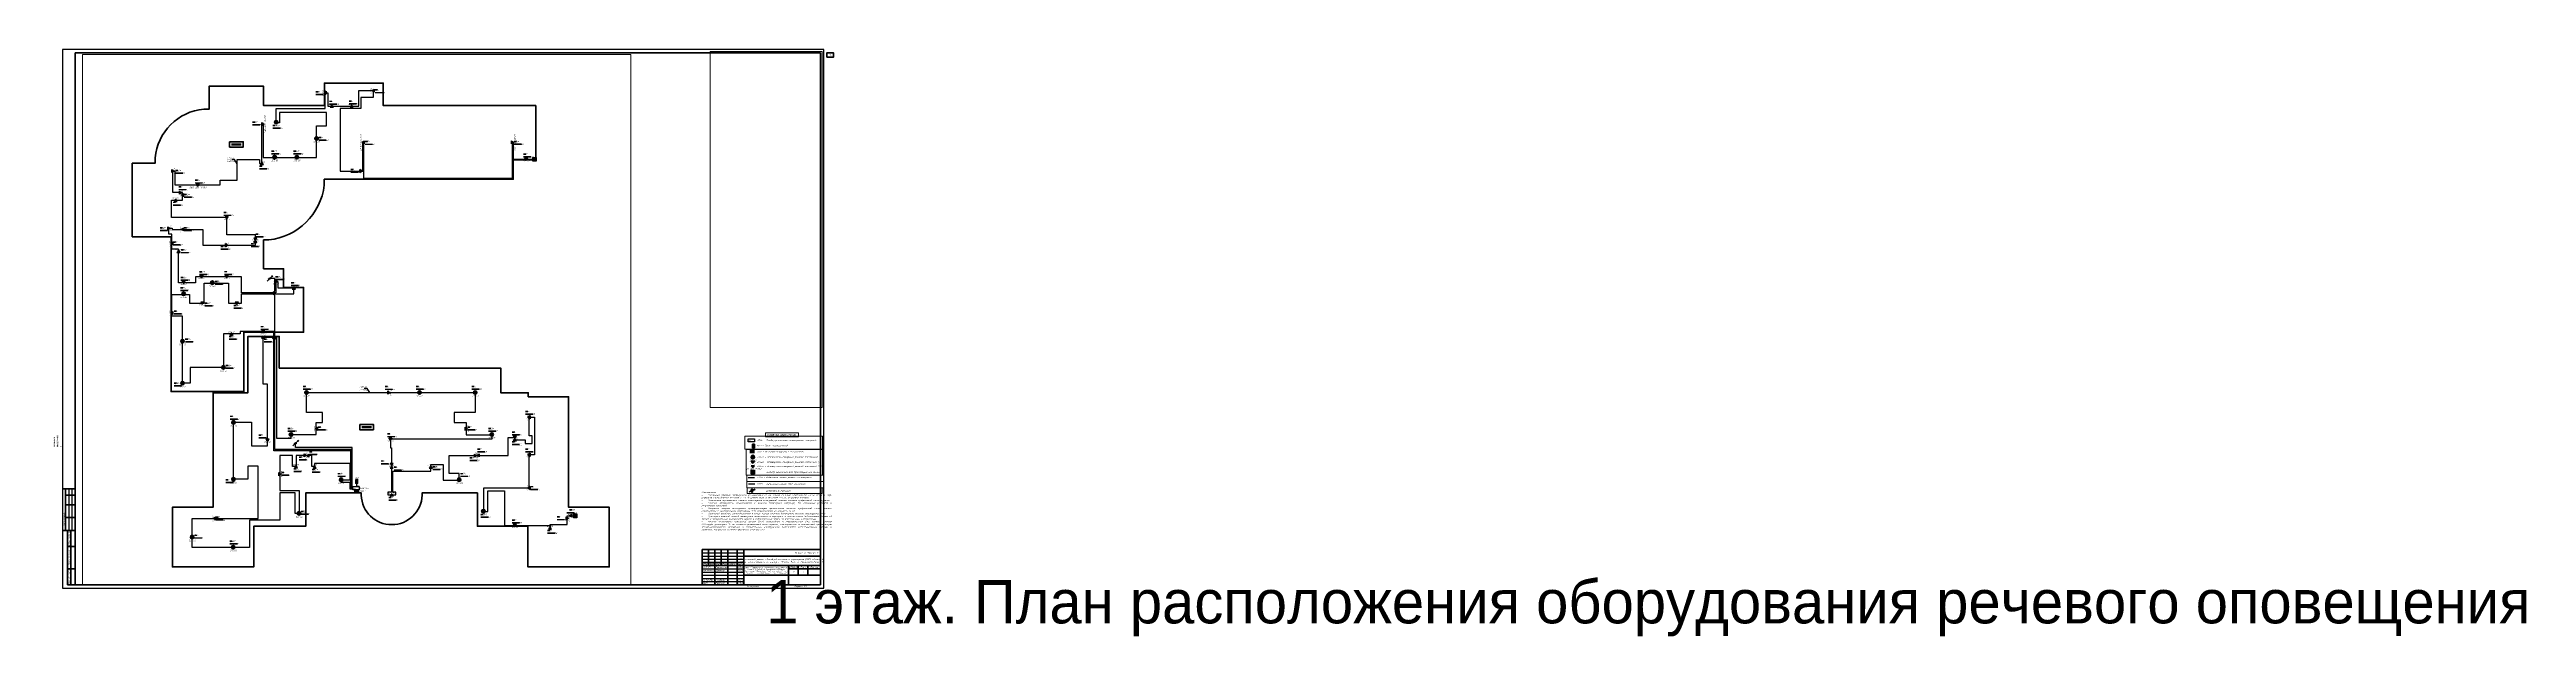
# Paper-space layout '9 План расположения оборудования и кабельных трасс на 1 этаже Р' of a CAD drawing. Extents: x -20 to 3848, y -76 to 841.
# The model-space entities are those that its viewports show. They can reach past a viewport. Long polylines and large blocks are cut down to what shows.
import ezdxf
from ezdxf import colors
from ezdxf.entities.mleader import LeaderData, LeaderLine
from ezdxf.enums import TextEntityAlignment as Align
from ezdxf.math import Vec2, Vec3

# ---------------------------------------------------------------- set-up
doc = ezdxf.new("R2018")
doc.units = 0
doc.header["$LTSCALE"] = 100
doc.set_wipeout_variables(frame=1)
doc.linetypes.add('CONTI', pattern=[0])
doc.layers.get('Defpoints').update_dxf_attribs({"color": 42})
for name, color, linetype, lineweight in [('1 BSN__тонкая  текст - 015', 250, 'Continuous', 15), ('1 тонкая  текст - 02', 5, 'Continuous', 20), ('_13_СОУЭ_линии', 5, 'Continuous', 70), ('_СОУЭ Оповещение_речевое', 7, 'Continuous', 30), ('АП_АСУ_ОсновнаяТолстая', 7, 'Continuous', 30), ('НО Оповещатели Речь', 5, 'Continuous', 50), ('Радио', 5, 'Continuous', 30), ('СС_Схема', 7, 'Continuous', 30), ('СС_Трасса_ПС', 1, 'Continuous', 25), ('Текст', 7, 'Continuous', 15)]:
    doc.layers.add(name, color=color, linetype=linetype, lineweight=lineweight)
for name, color, linetype in [('_1', 7, 'Continuous'), ('_СОУЭ_Аннотации', 7, 'Continuous'), ('_СОУЭ_оборудование', 82, 'Continuous'), ('ODG - Проводка', 3, 'Continuous'), ('Пс', 1, 'Continuous')]:
    doc.layers.add(name, color=color, linetype=linetype)
doc.styles.add('ISOCPEUR', font='isocpeui.ttf', dxfattribs={"height": 250})
doc.styles.add('OlympDesign', font='isocpeui.ttf', dxfattribs={"height": 250})
doc.styles.get("Standard").update_dxf_attribs({"font": 'arial.ttf'})
doc.linetypes.add('Открыто в трубе', pattern='A,2,[1,BDG_GOST,S=1,R=0,X=0,Y=0],-4', length=6)

# ---------------------------------------------------------------- blocks, each defined once
blk = doc.blocks.new('*U266')
at = {"linetype": 'Continuous', "lineweight": 25}
for p, q in [((1189, 841), (0, 841)), ((0, 841), (0, 0)), ((1189, 0), (1189, 841)), ((10, 155), (10, 90)), ((15, 155), (15, 90)), ((999, 55), (1064, 55)), ((999, 50), (1064, 50)), ((999, 45), (1064, 45)), ((0, 0), (1189, 0)), ((999, 30), (1064, 30)), ((999, 25), (1064, 25)), ((999, 20), (1064, 20)), ((999, 15), (1064, 15)), ((999, 10), (1064, 10))]:
    blk.add_line(p, q, dxfattribs=at)
at = {"linetype": 'Continuous', "lineweight": 60}
for p, q in [((1184, 836), (20, 836)), ((20, 836), (20, 5)), ((1184, 5), (1184, 836)), ((20, 155), (0, 155)), ((5, 155), (5, 90)), ((20, 145), (5, 145)), ((20, 130), (5, 130)), ((20, 90), (0, 90)), ((20, 110), (5, 110)), ((8, 90), (8, 5)), ((13, 90), (13, 5)), ((8, 65), (20, 65)), ((999, 60), (1184, 60)), ((999, 5), (999, 60)), ((999, 40), (1064, 40)), ((1009, 60), (1009, 35)), ((1019, 60), (1019, 5)), ((1029, 60), (1029, 35)), ((1039, 60), (1039, 5)), ((1054, 60), (1054, 5)), ((1064, 5), (1064, 60)), ((1064, 50), (1184, 50)), ((1184, 5), (1184, 60)), ((8, 30), (20, 30)), ((8, 5), (20, 5)), ((20, 5), (1184, 5)), ((999, 35), (1184, 35)), ((1064, 20), (1184, 20)), ((1134, 35), (1134, 5)), ((1134, 30), (1184, 30)), ((1149, 35), (1149, 20)), ((1164, 35), (1164, 20))]:
    blk.add_line(p, q, dxfattribs=at)
at = {"linetype": 'Continuous', "lineweight": 40}
blk.add_line((1134, 5), (1134, 35), dxfattribs=at)
at = {"lineweight": 60}
blk.add_lwpolyline([(1194, 829), (1204, 829), (1204, 836), (1194, 836)], close=True, dxfattribs=at)
at = {"linetype": 'Continuous', "rotation": 90, "style": 'ISOCPEUR'}
for s, insert, char_height, width, attachment_point in [('#########################', (-7.5, 176), 2.5, 19, 4), ('########################', (-12.5, 176), 2.5, 19, 4), ('#####', (-12.5, 215), 2.5, 10, 5), ('#####', (-7.5, 215), 2.5, 10, 5), ('#####', (-2.5, 215), 2.5, 10, 5), ('Согласовано', (-17.5, 172.5), 3, 35, 5), ('Гл. спец ВК', (-12.5, 156), 2.5, 19, 4), ('#####', (-12.5, 150), 2.5, 10, 5), ('Гл. спец ЭОМ', (-7.5, 156), 2.5, 19, 4), ('######################', (-7.5, 111), 2.5, 19, 4), ('#####', (-7.5, 150), 2.5, 10, 5), ('########################', (-2.5, 111), 2.5, 19, 4), ('#####', (-2.5, 150), 2.5, 10, 5), ('######', (-12.5, 111), 2.5, 19, 4), ('Согласовано', (2.5, 107.5), 2.5, 35, 5), ('ГАП', (-12.5, 91), 2.5, 19, 4), ('Гл. констр. ', (-7.5, 91), 2.5, 19, 4), ('Гл. спец ОВ', (-2.5, 91), 2.5, 19, 4), ('Взам. инв. №', (10.5, 77.5), 2.5, 25, 5), ('Подп. и дата', (10.5, 47.5), 2.5, 35, 5), ('Инв. № подл.', (10.5, 17.5), 2.5, 25, 5)]:
    blk.add_mtext(s, dxfattribs=dict(at, insert=insert, char_height=char_height, width=width, attachment_point=attachment_point))
at = {"char_height": 2.5, "attachment_point": 5, "style": 'ISOCPEUR'}
for s, insert, width in [('Изм.', (1004, 37.5), 10), ('Кол.уч', (1014, 37.5), 10), ('Лист', (1024, 37.5), 10), ('№док', (1034, 37.5), 10), ('Подп.', (1046.5, 37.5), 15), ('Дата', (1059, 37.5), 10), ('Стадия', (1141.5, 32.5), 15), ('Лист', (1156.5, 32.5), 15), ('Листов', (1174, 32.5), 20)]:
    blk.add_mtext(s, dxfattribs=dict(at, insert=insert, width=width))
at = {"linetype": 'Continuous', "char_height": 2.5, "style": 'ISOCPEUR'}
for s, insert, width, attachment_point in [('Капитальный ремонт общеобразовательного учреждения (ГБОУ «Школа № 429»), расположенного по адресу: г. Москва, 5-ая ул. Соколиной Горы д.14', (1124, 42.5), 120, 5), ('16-25/Г-П–ИОС5.2', (1174, 55), 110, 6), ('Разраб.', (1000, 32.5), 19, 4), ('Проверил', (1000, 27.5), 19, 4), ('Н. контр.', (1000, 12.5), 19, 4), ('ГИП', (1000, 7.5), 19, 4), ('Силантьев', (1020, 32.5), 19, 4), ('Поляков', (1020, 27.5), 19, 4), ('Губарева', (1020, 12.5), 19, 4), ('Мурашов', (1020, 7.5), 19, 4), ('05.26', (1055.3, 32.5), 10, 4), ('05.26', (1055.3, 27.5), 10, 4), ('05.26', (1055.3, 12.5), 10, 4), ('05.26', (1055.3, 7.4), 10, 4), ('Копировал', (1078.5, 2.5), 25, 5), ('П', (1141.5, 25), 15, 5), ('Формат', (1149.5, 2.5), 16, 5)]:
    blk.add_mtext(s, dxfattribs=dict(at, insert=insert, width=width, attachment_point=attachment_point))
at = {"linetype": 'Continuous', "insert": (1099, 27.5), "char_height": 2, "width": 70, "attachment_point": 5, "line_spacing_factor": 0.8, "style": 'ISOCPEUR'}
blk.add_mtext('Раздел 5 "Сведения об инженерном оборудовании, о сетях и системах инженерно‐технического обеспечения" Подраздел 5 «Сети связи» Часть 2. Система оповещения управления эвакуацией', dxfattribs=at)
at = {"style": 'ISOCPEUR'}
for tag, p in [('Сквозная_нумерация', (1199, 832.5)), ('Форма3_номер_листа', (1156.5, 25)), ('Форма3_количество_листов', (1174, 25))]:
    blk.add_attdef(tag, text='', height=2.5, dxfattribs=at).set_placement(p, align=Align.MIDDLE_CENTER)
blk.add_attdef('Форма3_дополнительный_шифр', text='', height=2.5, dxfattribs=at).set_placement((1174, 55), align=Align.MIDDLE_LEFT)
at = {"lineweight": 30, "flags": 104}
blk.add_attdef('Форма3_наименование_чертежа', text='', height=2.5, dxfattribs=at).set_placement((1099, 12.5), align=Align.MIDDLE_CENTER)
at = {"style": 'ISOCPEUR', "flags": 8}
blk.add_attdef('Формат', (1157.5, 1.5), '', height=2.5, dxfattribs=at)
blk.add_wipeout([(-20, 220), (-0.5, 220), (-0.5, 90), (-20, 90)])
blk = doc.blocks.new('*U98')
at = {"layer": 'НО Оповещатели Речь'}
h = blk.add_hatch(color=5, dxfattribs=at)
h.dxf.hatch_style = 1
h.set_gradient(color1=(0, 0, 255), color2=(0, 0, 255), rotation=351.73505, tint=1)
h.paths.add_polyline_path([(243, 256), (-243, 256), (-85, 98), (85, 98)])
at = {"linetype": 'CONTI', "lineweight": 60}
for p, q in [((-243, 256), (243, 256)), ((-85, 98), (-243, 256)), ((-85, 0), (-85, 98)), ((85, 0), (-85, 0)), ((85, 98), (85, 0))]:
    blk.add_line(p, q, dxfattribs=at)
at = {"layer": 'НО Оповещатели Речь', "color": 5}
for p, q in [((-85, 98), (-243, 256)), ((-243, 256), (243, 256)), ((85, 98), (-85, 98)), ((-85, 98), (-85, 0)), ((243, 256), (85, 98)), ((85, 98), (243, 256)), ((85, 0), (85, 98)), ((-85, 0), (85, 0))]:
    blk.add_line(p, q, dxfattribs=at)
at = {"layer": 'Defpoints', "color": 7, "lineweight": 50, "ltscale": 100, "style": 'OlympDesign', "width": 0.8}
blk.add_text('SWS-110W (10 Вт)', height=250, dxfattribs=at).set_placement((0, -244), align=Align.MIDDLE_CENTER)
blk = doc.blocks.new('*U74')
at = {"color": 5}
blk.add_wipeout([(-348, 366), (348, 366), (121, 140), (121, 0), (-121, 0), (-121, 140)], dxfattribs=at).dxf.layer = 'НО Оповещатели Речь'
at = {"layer": 'НО Оповещатели Речь'}
h = blk.add_hatch(color=5, dxfattribs=at)
h.dxf.hatch_style = 1
h.set_gradient(color1=(0, 0, 255), color2=(0, 0, 255), tint=1)
h.paths.add_polyline_path([(-121, 0), (121, 0), (121, 140), (-121, 140)])
at = {"layer": 'НО Оповещатели Речь', "color": 5}
for p, q in [((-121, 140), (-348, 366)), ((-348, 366), (348, 366)), ((121, 140), (-121, 140)), ((-121, 140), (-121, 0)), ((-121, 0), (121, 0)), ((121, 140), (348, 366)), ((121, 0), (121, 140))]:
    blk.add_line(p, q, dxfattribs=at)
at = {"layer": 'Defpoints', "lineweight": 50, "ltscale": 100, "style": 'OlympDesign', "width": 0.8}
blk.add_text('BIAD4.23', height=250, dxfattribs=at).set_placement((0, -250), align=Align.MIDDLE_CENTER)
blk = doc.blocks.new('*U75')
at = {"layer": 'НО Оповещатели Речь', "color": 5}
for p, q in [((-84, -184), (-242, -26)), ((-242, -26), (242, -26)), ((-84, -184), (84, -184)), ((-84, -281), (-84, -184)), ((84, -281), (-84, -281)), ((84, -184), (242, -26)), ((84, -281), (84, -184))]:
    blk.add_line(p, q, dxfattribs=at)
blk.add_circle((0, -114), 273, dxfattribs=at)
at = {"layer": 'Defpoints', "lineweight": 50, "ltscale": 100, "style": 'OlympDesign', "width": 0.8}
blk.add_text('SСS-03', height=250, dxfattribs=at).set_placement((0, -649), align=Align.MIDDLE_CENTER)
blk = doc.blocks.new('*U180')
at = {"layer": 'ODG - Проводка'}
h = blk.add_hatch(color=0, dxfattribs=at)
edge = h.paths.add_edge_path()
edge.add_arc((0, 0), 50, 0, 360)
at = {"layer": 'ODG - Проводка', "color": 0}
for points in [[(-212, -212), (0, 0)], [(0, 0), (212, 212)], [(35, 35), (85, 122)], [(35, 35), (122, 85)], [(-212, -212), (-162, -126)], [(-212, -212), (-126, -162)]]:
    blk.add_lwpolyline(points, dxfattribs=at)
blk.add_circle((0, 0), 50, dxfattribs=at)
blk = doc.blocks.new('*U92')
at = {"layer": 'Пс'}
blk.add_hatch(color=0, dxfattribs=at).paths.add_polyline_path([(-0.4, -0.05), (-0.05, -0.05), (-0.05, -0.2), (-0.4, -0.2)])
at = {"layer": 'Пс', "color": 0}
for p, q in [((-0.4, 0.2), (0.4, 0.2)), ((-0.4, -0.2), (-0.4, 0.2)), ((0.4, 0.2), (0.4, -0.2)), ((0.4, -0.2), (-0.4, -0.2))]:
    blk.add_line(p, q, dxfattribs=at)
at = {"layer": 'Пс', "color": 0, "style": 'OlympDesign', "flags": 12}
blk.add_attdef('N', text='', height=0.306, dxfattribs=at).set_placement((0, 0.38), align=Align.MIDDLE_CENTER)
at = {"layer": 'Пс', "color": 0, "lineweight": 9, "style": 'OlympDesign'}
for tag, p in [('ПОЗ', (-0.61, -0.63)), ('МАРКА', (-0.61, -1.34)), ('ПРОИЗВОДИТЕЛЬ', (-0.61, -1.69)), ('ПОТРЕБЛЕНИЕ', (-0.61, -2.13)), ('ТИП', (-0.61, -0.99))]:
    blk.add_attdef(tag, p, '', height=0.25, dxfattribs=at)
blk = doc.blocks.new('13 микрофон')
h = blk.add_hatch(color=256)
h.dxf.hatch_style = 1
edge = h.paths.add_edge_path()
edge.add_spline(control_points=[(-87, 50), (-101, 23), (-132, -18), (-105, -55), (-93, -62)], knot_values=[0, 0, 0, 0, 84.5799273, 123.2232973, 123.2232973, 123.2232973, 123.2232973], degree=3, periodic=0)
edge.add_line((-93, -62), (-93, -62))
edge.add_spline(control_points=[(-93, -62), (-81, -68), (-36, -73), (-16, -26), (0, 0)], knot_values=[0.6216926, 0.6216926, 0.6216926, 0.6216926, 38.64337, 123.2232973, 123.2232973, 123.2232973, 123.2232973], degree=3, periodic=0)
edge.add_spline(control_points=[(0, 0), (14, 27), (45, 68), (18, 105), (7, 112)], knot_values=[0, 0, 0, 0, 84.5799273, 123.2232973, 123.2232973, 123.2232973, 123.2232973], degree=3, periodic=0)
edge.add_spline(control_points=[(7, 112), (-5, 118), (-50, 123), (-71, 76), (-87, 50)], knot_values=[0, 0, 0, 0, 38.64337, 123.2232973, 123.2232973, 123.2232973, 123.2232973], degree=3, periodic=0)
h.paths.add_polyline_path([(-139, -489), (-264, -614), (-14, -614)])
for p, q in [((-139, -489), (-264, -614)), ((-264, -614), (-14, -614)), ((-14, -614), (-139, -489)), ((-93, -62), (-93, -62))]:
    blk.add_line(p, q)
at = {"lineweight": 30}
for p, q in [((-139, -143), (-93, -62)), ((-139, -489), (-139, -143))]:
    blk.add_line(p, q, dxfattribs=at)
at = {"lineweight": 50}
blk.add_lwpolyline([(-364, 236), (136, 236), (136, -764), (-364, -764)], close=True, dxfattribs=at)
for points in [[(-93, -62), (-105, -55), (-132, -18), (-101, 23), (-87, 50)], [(-93, -62), (-82, -68), (-36, -73), (-16, -26), (0, 0)], [(7, 112), (-5, 118), (-50, 123), (-71, 76), (-87, 50)], [(7, 112), (18, 105), (45, 68), (14, 27), (0, 0)]]:
    blk.add_open_spline(points, degree=3, knots=[0, 0, 0, 0, 38.64337, 123.2232973, 123.2232973, 123.2232973, 123.2232973])
blk = doc.blocks.new('БП1')
at = {"ltscale": 0.01, "true_color": 0xe3e3e3}
h = blk.add_hatch(color=254, dxfattribs=at)
h.dxf.hatch_style = 1
h.paths.add_polyline_path([(-11668.5, -30194.5), (-11668.5, -30189.5), (-11676.4, -30189.5), (-11676.4, -30194.5)])
at = {"layer": '1 тонкая  текст - 02', "color": 1, "ltscale": 100, "const_width": 0.125, "elevation": 0}
blk.add_lwpolyline([(-11676.4, -30189.5), (-11668.5, -30189.5), (-11668.5, -30194.5), (-11676.4, -30194.5)], close=True, dxfattribs=at)
for points in [[(-11675.3, -30192), (-11673.3, -30192)], [(-11674.3, -30193), (-11674.3, -30190.9)], [(-11671.8, -30192), (-11669.7, -30192)]]:
    blk.add_lwpolyline(points, dxfattribs=at)
blk = doc.blocks.new('SFT-2300-М')
at = {"true_color": 0xffffff}
h = blk.add_hatch(color=7, dxfattribs=at)
h.dxf.hatch_style = 1
h.paths.add_polyline_path([(250, 292), (-274, 292), (-274, -295), (250, -295)])
at = {"layer": '_1', "lineweight": 30}
h = blk.add_hatch(color=5, dxfattribs=at)
h.dxf.hatch_style = 1
h.paths.add_polyline_path([(177, -2, 1), (-202, -2, 1)])
at = {"color": 5, "lineweight": 30}
blk.add_lwpolyline([(-274, 292), (250, 292), (250, -295), (-274, -295)], close=True, dxfattribs=at)
blk.add_circle((-12, -2), 189, dxfattribs=at)
blk = doc.blocks.new('_ArchTick')
at = {"color": 0, "linetype": 'ByBlock', "const_width": 0.15}
blk.add_lwpolyline([(-0.5, -0.5), (0.5, 0.5)], dxfattribs=at)
blk = doc.blocks.new('*U88')
at = {"layer": 'ODG - Проводка'}
h = blk.add_hatch(color=0, dxfattribs=at)
edge = h.paths.add_edge_path()
edge.add_arc((0, 0), 50, 0, 360)
at = {"layer": 'ODG - Проводка', "color": 0}
for points in [[(-212, -212), (0, 0)], [(-212, -212), (-162, -126)], [(-212, -212), (-126, -162)]]:
    blk.add_lwpolyline(points, dxfattribs=at)
blk.add_circle((0, 0), 50, dxfattribs=at)
blk = doc.blocks.new('*U90')
at = {"layer": 'ODG - Проводка'}
h = blk.add_hatch(color=0, dxfattribs=at)
edge = h.paths.add_edge_path()
edge.add_arc((0, 0), 50, 0, 360)
at = {"layer": 'ODG - Проводка', "color": 0}
for points in [[(0, 0), (212, 212)], [(35, 35), (85, 122)], [(35, 35), (122, 85)]]:
    blk.add_lwpolyline(points, dxfattribs=at)
blk.add_circle((0, 0), 50, dxfattribs=at)

msp = doc.modelspace()

# ---------------------------------------------------------------- linework, layer by layer
at = {"color": 3, "lineweight": 30}
msp.add_line((73181.1, -34065.4), (74158.5, -34065.4), dxfattribs=at)
at = {"color": 5, "lineweight": 30}
msp.add_line((73181.1, -36055), (74158.5, -36055), dxfattribs=at)
at = {"layer": '_13_СОУЭ_линии', "color": 5, "lineweight": 30}
msp.add_lwpolyline([(367320.7, -111788.4), (367018.6, -111788.4), (367018.6, -105889.1), (355004, -105889.1), (355004, -87299.4), (349717.2, -87299.4), (349717.2, -87620.2), (347122.6, -87620.2), (347122.6, -92874.7), (341922, -92874.7), (341922, -95352.3), (340725.6, -95352.3), (340725.6, -84891.1), (339050.9, -84891.1), (339050.9, -81469.8), (341827.4, -81469.8), (341827.4, -82846.2), (344097.6, -82846.2), (344097.6, -79708.8), (347923.4, -79708.8), (347923.4, -82850.3), (349924.3, -82850.3), (349924.3, -81373.2), (358130.6, -81373.2), (358130.6, -80522.3), (355675, -80522.3), (355675, -79519.4), (355307.2, -79519.4), (355307.2, -81237.3), (349924.3, -81237.3), (349924.3, -78743.1), (342750.5, -78743.1), (342750.5, -79647.7), (340116.3, -79647.7), (340116.3, -74426), (339050.9, -74426), (339050.9, -72070.1), (338609.2, -72070.1), (338609.2, -71154.1), (339137.7, -71154.1), (339137.7, -71327.8), (343907.6, -71327.8), (343907.6, -73791.3), (352105.6, -73791.3), (352105.6, -72193.8), (347630.6, -72193.8), (347630.6, -69490.7), (339033.9, -69490.7), (339033.9, -66755.2), (340708.1, -66755.2), (340708.1, -65584.5), (339213.9, -65584.5), (339213.9, -62215.3), (339550.6, -62215.3), (339550.6, -64357.1), (346596.1, -64357.1), (346596.1, -63634), (349286.9, -63634), (349286.9, -60431.7), (352779.1, -60431.7), (352779.1, -61035.2), (353109.7, -61035.2), (353109.7, -54899.8), (353331.8, -54899.8), (353331.8, -60110.2), (361650.7, -60110.2), (361650.7, -55151.6), (363208.5, -55151.6), (363208.5, -53047.9), (355885.7, -53047.9), (355885.7, -54660), (355369.9, -54660), (355369.9, -52446.2), (362996.9, -52446.2), (362996.9, -49974.8), (363404.5, -49974.8), (363404.5, -52085.2), (368267.3, -52085.2), (368267.3, -49640.5), (370491, -49640.5), (370491, -50721.2), (368556.8, -50721.2), (368556.8, -52461.4), (365330.2, -52461.4), (365330.2, -62209.8), (368878.1, -62209.8), (368878.1, -57734.9), (368991.9, -57734.9), (368991.9, -63326.8), (392281, -63326.8), (392281, -57735.9), (392367.7, -57735.9), (392367.7, -60384.4), (395413.9, -60384.4)], dxfattribs=at)
at = {"layer": '_СОУЭ_Аннотации', "color": 67, "linetype": 'CONTI', "lineweight": 60, "ltscale": 100, "true_color": 0x727430}
for points in [[(336447.3, -60178.4), (336447.3, -60984.8), (332880.6, -60984.8), (332880.6, -72484.8), (338950.5, -72484.8), (338950.5, -96649.8), (350310.5, -96649.8), (350310.5, -87399.8), (359630.7, -87399.8), (359630.7, -80399.8), (356510.5, -80399.8), (356510.5, -77469.8), (353380.5, -77469.8), (353380.5, -72966.1), (354190.5, -72966.1, 0.34998762), (362865.6, -64424.8), (362865.6, -63484.8), (392380.6, -63484.8), (392380.6, -60484.8), (395890.6, -60484.8), (395890.6, -51984.8), (372090.6, -51984.8), (372090.6, -48474.8), (362880.6, -48474.8), (362880.6, -51984.8), (353380.6, -51984.8), (353380.6, -48984.8), (344880.6, -48984.8), (344880.6, -52551.5), (344074.2, -52551.5, 0.36181449), (336447.3, -60174.8)], [(378157.2, -112849.8), (378157.2, -112489.8), (386795.7, -112489.8), (386795.7, -117679.8), (394675.7, -117679.8), (394675.7, -124029.8), (407375.7, -124029.8), (407375.7, -114719.8), (401025.7, -114719.8), (401025.7, -97469.4), (394735.7, -97469.4), (394735.7, -96849.8), (390425.7, -96849.8), (390425.7, -92984.8), (355830.5, -92984.8), (355830.5, -88039.8), (350950.5, -88039.8), (350950.5, -96849.8), (345510.7, -96849.8), (345510.7, -114719.8), (339160.7, -114719.8), (339160.7, -124029.8), (351860.7, -124029.8), (351860.7, -117679.8), (359980.7, -117679.8), (359980.7, -112489.8), (368654.2, -112489.8), (368654.2, -112849.8, 0.96729281), (378157.2, -112839.8)]]:
    msp.add_lwpolyline(points, format="xyb", dxfattribs=at)
at = {"layer": '_СОУЭ_Аннотации', "color": 1, "linetype": 'CONTI', "lineweight": 60, "ltscale": 100}
for points in [[(348080.4, -57632.7), (350206.7, -57632.7), (350206.7, -58481.2), (348080.4, -58481.2)], [(368423.4, -101780.4), (370549.6, -101780.4), (370549.6, -102628.9), (368423.4, -102628.9)]]:
    msp.add_lwpolyline(points, close=True, dxfattribs=at)
at = {"layer": '_СОУЭ_оборудование', "elevation": 0}
msp.add_lwpolyline([(368053.6, -111408.4), (368327.4, -111408.4)], dxfattribs=at)

# ---------------------------------------------------------------- block references
at = {"color": 1, "linetype": 'Continuous', "lineweight": 5, "xscale": 1249.999999999968, "yscale": 1249.999999999968, "zscale": 1249.999999999968}
msp.add_blockref('*U92', (73592.7, -21044), dxfattribs=at)
at = {"linetype": 'CONTI', "lineweight": 60, "xscale": 0.6, "yscale": 0.6, "zscale": 0.6}
msp.add_blockref('13 микрофон', (74011.3, -21780.2), dxfattribs=at)
for p in [(395688.3, -60382.8), (402065.2, -116055.6)]:
    msp.add_blockref('SFT-2300-М', p)
at = {"layer": '1 BSN__тонкая  текст - 015', "color": 54, "xscale": 100, "yscale": 100, "zscale": 100}
msp.add_blockref('БП1', (1240943, 2995600.9, -0.3), dxfattribs=at)
at = {"layer": '_СОУЭ Оповещение_речевое', "color": 4, "lineweight": 50}
for name, p in [('*U75', (73800.2, -24322)), ('*U75', (355365.6, -54476.3)), ('*U75', (361650.7, -57021)), ('*U75', (355115.6, -59923.5)), ('*U75', (358590.6, -59929.3)), ('*U98', (343125.5, -64541.7)), ('*U75', (340903.7, -81286.1)), ('*U75', (345397.1, -79525.1)), ('*U75', (340725.6, -88661.1)), ('*U75', (347122.6, -92760.1)), ('*U75', (340725.6, -95238.6)), ('*U75', (360097.8, -96696.3)), ('*U75', (377739, -96696.3)), ('*U75', (386424, -96696.3)), ('*U75', (348698.2, -101348.6)), ('*U75', (357685.8, -103248.2)), ('*U75', (389025.5, -103248.2)), ('*U75', (348698.2, -110243.6)), ('*U75', (365498.2, -110301.1)), ('*U75', (383945.7, -110301.1)), ('*U75', (358929.6, -115566.1)), ('*U75', (387715.2, -115215.5)), ('*U75', (342235.7, -119261.1)), ('*U75', (348645.7, -120841.1))]:
    msp.add_blockref(name, p, dxfattribs=at)
for p, rotation in [((353380.6, -54899.8), 90), ((368830.6, -57734.8), 270), ((392378.7, -57733.8), 89.99999999999999)]:
    msp.add_blockref('*U98', p, dxfattribs=dict(at, rotation=rotation))
at = {"layer": 'Радио', "xscale": 2, "yscale": 2, "zscale": 2, "rotation": 178.7329526101915}
for name, p in [('*U90', (73818.9, -32199.6)), ('*U88', (73803.1, -32536.4)), ('*U180', (354360.5, -79005.6)), ('*U180', (358390.1, -104729.3))]:
    msp.add_blockref(name, p, dxfattribs=at)

# ---------------------------------------------------------------- texts
at = {"layer": '_СОУЭ_Аннотации', "color": 7, "linetype": 'Открыто в трубе', "lineweight": 60, "ltscale": 100, "style": 'OlympDesign', "bg_fill": 1, "box_fill_scale": 1, "bg_fill_color": 7, "bg_fill_true_color": 16777215, "bg_fill_transparency": 0}
for s, insert, char_height, width, attachment_point in [('ZO-4', (349143.6, -58056.9), 350, 1602.162, 5), ('10Вт', (351660, -54453.2, 0), 250, 418.76, 1), ('3Вт', (354815.2, -54965.8), 250, 418.76, 1), ('3Вт', (361986.3, -56835.4), 250, 418.76, 1), ('10Вт', (369236.7, -57491.2, 0), 250, 418.76, 1), ('10Вт', (392511.3, -57464.1, 0), 250, 418.76, 1), ('1,5Вт', (358057.4, -58975.4), 250, 418.76, 1), ('1,5Вт', (341148, -88358.6), 250, 418.76, 1), ('1,5Вт', (347483.9, -92447.8), 250, 418.76, 1), ('1,5Вт', (339399.6, -95225.5), 250, 418.76, 1), ('3Вт', (359564.5, -95742.4), 250, 418.76, 1), ('3Вт', (372358.1, -95754.9), 250, 418.76, 1), ('3Вт', (377205.7, -95742.4), 250, 418.76, 1), ('3Вт', (385890.7, -95742.4), 250, 418.76, 1), ('3Вт', (348164.9, -100394.7), 250, 418.76, 1), ('1,5Вт', (357152.6, -102294.3), 250, 418.76, 1), ('ZO-5', (369486.5, -102204.6), 350, 1602.162, 5), ('1,5Вт', (388492.3, -102294.3), 250, 418.76, 1), ('3Вт', (347459.7, -110316.7), 250, 418.76, 1), ('1,5Вт', (384107.7, -109347.2), 250, 418.76, 1), ('1,5Вт', (359219.8, -115259.3), 250, 418.76, 1), ('1,5Вт', (387289, -115736.3), 250, 418.76, 1), ('3Вт', (342602.6, -118978.6), 250, 418.76, 1), ('1,5Вт', (348112.4, -119887.2), 250, 418.76, 1)]:
    msp.add_mtext(s, dxfattribs=dict(at, insert=insert, char_height=char_height, width=width, attachment_point=attachment_point))
at = {"layer": '_СОУЭ_Аннотации', "char_height": 250, "width": 1197.062, "attachment_point": 1, "style": 'OlympDesign', "bg_fill": 1, "box_fill_scale": 1, "bg_fill_color": 7, "bg_fill_true_color": 16777215, "bg_fill_transparency": 0}
for s, insert in [('BIAD4.30', (351662.3, -54878.5, 0)), ('BIAD4.34', (354817.5, -55391.2, 0)), ('BIAD4.33', (361988.6, -57260.8, 0)), ('BIAD4.40', (369239, -57916.5, 0)), ('BIAD4.41', (392513.6, -57889.4, 0)), ('BIAD4.32', (358059.7, -59400.7, 0)), ('BIAD4.5', (341150.3, -88783.9, 0)), ('BIAD4.4', (339401.9, -95650.9, 0)), ('BIAD4.3', (347486.2, -92873.1, 0)), ('BIAD5.17', (359566.9, -96167.7, 0)), ('BIAD5.18', (372360.4, -96180.3, 0)), ('BIAD5.19', (377208.1, -96167.8, 0)), ('BIAD5.20', (385893.1, -96167.7, 0)), ('BIAD5.12', (348167.3, -100820.1, 0)), ('BIAD5.15', (357154.9, -102719.7, 0)), ('BIAD5.22', (388494.6, -102719.7, 0)), ('BIAD5.11', (347462.1, -110742.1, 0)), ('BIAD5.28', (384110, -109772.6, 0)), ('BIAD5.7', (359222.1, -115684.7, 0)), ('BIAD5.9', (342605, -119404, 0)), ('BIAD5.36', (387291.3, -116161.6, 0)), ('BIAD5.8', (348114.8, -120312.6, 0))]:
    msp.add_mtext(s, dxfattribs=dict(at, insert=insert))
at = {"layer": 'АП_АСУ_ОсновнаяТолстая', "char_height": 250, "attachment_point": 1, "style": 'ISOCPEUR'}
for s, width, insert in [('{\\C256;\\c0;ARKn\\C0; - }Прибор управления оповещением пожарный', 8486.034, (74483.1, -20895.7)), ('MCn{\\C0; -} Пульт микрофонный', 8486.034, (74483.1, -21738)), ('{\\C0;BIADn -} Оповещатель пожарный речевой{\\C0; потолочный}', 8943.477, (74464, -24300.9)), ('{\\C0;UGn -} Источник вторичного эл/питания', 8486.034, (74483.1, -23464.2)), ('{\\C0;UTPn} - Кабельные линии DAP-интерфейс', 8943.477, (74558.9, -33930.7)), ('{\\C0;-} межэтажные проходки', 8745.764, (75607.6, -32258)), ('{\\C0;LZOn} - Кабельные линии речевого оповещения', 8943.477, (74558.9, -35920.2))]:
    msp.add_mtext_dynamic_manual_height_columns(s, width=width, gutter_width=125000, heights=[0], dxfattribs=dict(at, insert=insert))
at = {"layer": 'СС_Схема', "ltscale": 100, "insert": (80964.2, -20245.8), "char_height": 250, "attachment_point": 5, "style": 'ISOCPEUR'}
msp.add_mtext_dynamic_manual_height_columns('\\pxql;УСЛОВНЫЕ ОБОЗНАЧЕНИЯ', width=10881.414, gutter_width=12.5, heights=[0], dxfattribs=at)

# ---------------------------------------------------------------- next in the draw order: block references
at = {"layer": '_СОУЭ Оповещение_речевое', "color": 4, "lineweight": 50, "xscale": 0.71930163509888, "yscale": 0.71930163509888, "zscale": 0.71930163509888}
for p in [(73800.2, -25360.7), (394390.6, -60484.8), (347630.6, -69600.8), (352105.6, -72966.1), (340903.7, -79734.8), (343703.8, -78814.8), (347630.6, -78814.8), (343843.8, -82944.8), (349213.6, -82944.8)]:
    msp.add_blockref('*U74', p, dxfattribs=at)
at = {"layer": '_СОУЭ Оповещение_речевое', "color": 4, "lineweight": 50}
for p, xscale, yscale, zscale, rotation in [((362880.6, -49974.8), 0.71930163509888, 0.71930163509888, 0.71930163509888, 270), ((370390.6, -49665.1), 0.71930163509888, 0.71930163509888, 0.71930163509888, 270), ((367155.4, -51984.8), 0.71930163509888, 0.71930163509888, 0.71930163509888, 180), ((339309.2, -62215.3), 0.71930163509888, 0.71930163509888, 0.71930163509888, 89.99999999999999), ((353130.1, -60934.8), 0.71930163509888, 0.71930163509888, 0.71930163509888, 180), ((368710.6, -62209.8), 0.71930163509888, 0.71930163509888, 0.71930163509888, 89.99999999999997), ((340507.7, -65584.5), 0.71930163509888, 0.71930163509888, 0.71930163509888, 90), ((340607.7, -71327.8), 0.71930163509888, 0.71930163509888, 0.71930163509888, 270), ((347730.7, -73791.3), 0.71930163509888, 0.71930163509888, 0.71930163509888, 89.99999999999999), ((338950.5, -84389.9), 0.7193016350988799, 0.7193016350988799, 0.7193016350988799, 270.0000107876803)]:
    msp.add_blockref('*U74', p, dxfattribs=dict(at, xscale=xscale, yscale=yscale, zscale=zscale, rotation=rotation))

# ---------------------------------------------------------------- next in the draw order: texts
at = {"layer": 'СС_Трасса_ПС', "lineweight": 25, "insert": (369097.5, -111771.5, 0), "char_height": 250, "width": 1295.918, "attachment_point": 5, "line_spacing_factor": 0.6, "style": 'OlympDesign', "bg_fill": 3, "box_fill_scale": 1, "bg_fill_color": 256, "bg_fill_transparency": 0}
msp.add_mtext('{\\C256;\\c0;АRК 1-2}', dxfattribs=at)

# ---------------------------------------------------------------- next in the draw order: leaders
ml = msp.add_multileader_mtext('Standard')
ml.set_content('LZO-4^JL=390м', color=256, style='OlympDesign')
ml.set_leader_properties(color=256, linetype='ByLayer', lineweight=-1)
ml.set_arrow_properties(name='ARCHTICK')
ml.build(insert=Vec2(0, 0))
ml.multileader.update_dxf_attribs({"text_left_attachment_type": 6, "text_right_attachment_type": 6, "dogleg_length": 50, "arrow_head_size": 100})
ctx = ml.context
ctx.base_point, ctx.char_height, ctx.arrow_head_size, ctx.landing_gap_size, ctx.plane_origin = Vec3(347702.5, -60429.9), 250, 100, 0, Vec3(349120.5, -60753.6)
ctx.left_attachment, ctx.right_attachment = 6, 6
notes = []
notes.append((ctx, [(0, (1, 1, 0), (348872.2, -60429.9), (-1, 0), 50, [(0, [(349286.9, -61084.5)], 0, [])])]))
ctx.mtext.insert, ctx.mtext.width, ctx.mtext.flow_direction = Vec3(347702.5, -60129.9), 383.666, 5
ctx.mtext.has_bg_fill, ctx.mtext.bg_color, ctx.mtext.bg_scale_factor, ctx.mtext.bg_transparency, ctx.mtext.use_window_bg_color = 1, -1027028792, 1.5, 0, 1
for ctx, leaders in notes:
    for number, flags, end, landing, length, lines in leaders:
        leader = LeaderData()
        leader.index, (leader.has_last_leader_line, leader.has_dogleg_vector, leader.attachment_direction) = number, flags
        leader.last_leader_point, leader.dogleg_vector, leader.dogleg_length = Vec3(end), Vec3(landing), length
        for number, points, colour, breaks in lines:
            line = LeaderLine()
            line.index, line.vertices, line.color, line.breaks = number, Vec3.list(points), colors.encode_raw_color(colour), breaks
            leader.lines.append(line)
        ctx.leaders.append(leader)

# ---------------------------------------------------------------- next in the draw order: block references
msp.add_blockref('SFT-2300-М', (73812.4, -26794))
at = {"layer": '1 BSN__тонкая  текст - 015', "color": 54, "xscale": 100, "yscale": 100, "zscale": 100}
msp.add_blockref('БП1', (1535171, 2906960.7, -0.3), dxfattribs=at)
at = {"layer": '_СОУЭ Оповещение_речевое', "color": 4, "lineweight": 50}
msp.add_blockref('*U98', (73800.2, -26037.6), dxfattribs=at)
at = {"layer": '_СОУЭ Оповещение_речевое', "color": 4, "lineweight": 50, "xscale": 0.71930163509888, "yscale": 0.71930163509888, "zscale": 0.71930163509888}
for p, rotation in [((364043.4, -51984.8), 180), ((340607.7, -65969.8), 270), ((338710.6, -71154.1), 89.99999999999999), ((352110.2, -73086.1), 180)]:
    msp.add_blockref('*U74', p, dxfattribs=dict(at, rotation=rotation))

# ---------------------------------------------------------------- next in the draw order: texts
at = {"layer": '_СОУЭ_Аннотации', "color": 7, "linetype": 'Открыто в трубе', "lineweight": 60, "ltscale": 100, "char_height": 250, "width": 418.76, "attachment_point": 1, "style": 'OlympDesign', "bg_fill": 1, "box_fill_scale": 1, "bg_fill_color": 7, "bg_fill_true_color": 16777215, "bg_fill_transparency": 0}
for s, insert in [('3Вт', (370796.7, -49421.4, 0)), ('3Вт', (366727.2, -51178.5, 0)), ('6Вт', (352738.8, -61328.5, 0)), ('1,5Вт', (354582.4, -58969.6)), ('6Вт', (367009.5, -61854.5, 0)), ('6Вт', (393970.5, -59451.7, 0)), ('1,5Вт', (339586.7, -61989.2, 0)), ('3Вт', (347170.2, -68576.7, 0)), ('3Вт', (346713.4, -73870.3, 0)), ('1,5Вт', (340370.5, -80332.2)), ('1,5Вт', (340435.6, -78707.2, 0)), ('1,5Вт', (343334.5, -77814.5, 0)), ('1,5Вт', (345786.1, -79359.1)), ('3Вт', (347239.3, -77802.1, 0)), ('6Вт', (339379.3, -83974.6, 0)), ('1,5Вт', (344215.8, -82711.4, 0)), ('1,5Вт', (348740.2, -83091.6, 0))]:
    msp.add_mtext(s, dxfattribs=dict(at, insert=insert))
at = {"layer": '_СОУЭ_Аннотации', "char_height": 250, "width": 1197.062, "attachment_point": 1, "style": 'OlympDesign', "bg_fill": 1, "box_fill_scale": 1, "bg_fill_color": 7, "bg_fill_true_color": 16777215, "bg_fill_transparency": 0}
for s, insert in [('BIAD4.38', (370799, -49846.8, 0)), ('BIAD4.37', (366729.5, -51603.9, 0)), ('BIAD4.29', (352741.2, -61753.9, 0)), ('BIAD4.31', (354584.7, -59394.9, 0)), ('BIAD4.42', (393972.9, -59877.1, 0)), ('BIAD4.27', (339589.1, -62414.5, 0)), ('BIAD4.39', (367011.8, -62279.9, 0)), ('BIAD4.23', (347172.5, -69002, 0)), ('BIAD4.20', (346715.7, -74295.7, 0)), ('BIAD4.7', (340372.8, -80757.6, 0)), ('BIAD4.15', (340437.9, -79132.6, 0)), ('BIAD4.14', (343336.9, -78239.8, 0)), ('BIAD4.9', (345788.4, -79784.4, 0)), ('BIAD4.13', (347241.7, -78227.5, 0)), ('BIAD4.6', (339381.6, -84399.9, 0)), ('BIAD4.8', (344218.1, -83136.7, 0)), ('BIAD4.10', (348742.6, -83517, 0))]:
    msp.add_mtext(s, dxfattribs=dict(at, insert=insert))
at = {"layer": 'АП_АСУ_ОсновнаяТолстая', "char_height": 250, "attachment_point": 1, "style": 'ISOCPEUR'}
for s, width, insert in [('{\\C0;BIADn -} Оповещатель пожарный речевой настенный 1,5-6W', 9929.896, (74464, -25094.2)), ('{\\C0;BIADn -} Оповещатель пожарный речевой настенный 10W', 10053.201, (74464, -25754.6)), ('{\\C0; -} Фильтр оконечный для трансляционной линии', 8943.477, (75333.5, -26660.9))]:
    msp.add_mtext_dynamic_manual_height_columns(s, width=width, gutter_width=125000, heights=[0], dxfattribs=dict(at, insert=insert))

# ---------------------------------------------------------------- next in the draw order: block references
at = {"layer": '_СОУЭ Оповещение_речевое', "color": 4, "lineweight": 50, "xscale": 0.71930163509888, "yscale": 0.71930163509888, "zscale": 0.71930163509888}
for p, rotation in [((339659.2, -66654.8), 180), ((338950.5, -73506.3), 270)]:
    msp.add_blockref('*U74', p, dxfattribs=dict(at, rotation=rotation))

# ---------------------------------------------------------------- next in the draw order: texts
at = {"layer": '_СОУЭ_Аннотации', "color": 7, "linetype": 'Открыто в трубе', "lineweight": 60, "ltscale": 100, "char_height": 250, "width": 418.76, "attachment_point": 1, "style": 'OlympDesign', "bg_fill": 1, "box_fill_scale": 1, "bg_fill_color": 7, "bg_fill_true_color": 16777215, "bg_fill_transparency": 0}
for s, insert in [('6Вт', (361548.7, -49709.9, 0)), ('6Вт', (363656, -51202.5, 0)), ('10Вт', (342704.4, -63528.3, 0)), ('6Вт', (351405.7, -73429, 0)), ('6Вт', (352143.2, -71953.4, 0))]:
    msp.add_mtext(s, dxfattribs=dict(at, insert=insert))
at = {"layer": '_СОУЭ_Аннотации', "char_height": 250, "width": 1197.062, "attachment_point": 1, "style": 'OlympDesign', "bg_fill": 1, "box_fill_scale": 1, "bg_fill_color": 7, "bg_fill_true_color": 16777215, "bg_fill_transparency": 0}
for s, insert in [('BIAD4.35', (361551, -50135.2, 0)), ('BIAD4.36', (363658.3, -51627.9, 0)), ('BIAD4.28', (342706.7, -63953.7, 0)), ('BIAD4.22', (352145.6, -72378.8, 0)), ('BIAD4.21', (351408, -73854.3, 0))]:
    msp.add_mtext(s, dxfattribs=dict(at, insert=insert))
at = {"layer": 'СС_Трасса_ПС', "lineweight": 25, "insert": (368878.3, -112222.1), "char_height": 250, "width": 439.835, "attachment_point": 5, "line_spacing_factor": 0.6, "style": 'OlympDesign', "bg_fill": 3, "box_fill_scale": 1, "bg_fill_color": 256, "bg_fill_transparency": 0}
msp.add_mtext('{\\C256;\\c0;UG1-4}', dxfattribs=at)

# ---------------------------------------------------------------- next in the draw order: block references
at = {"layer": '_СОУЭ Оповещение_речевое', "color": 4, "lineweight": 50, "xscale": 0.71930163509888, "yscale": 0.71930163509888, "zscale": 0.71930163509888, "rotation": 180}
msp.add_blockref('*U74', (340116.3, -74647.8), dxfattribs=at)

# ---------------------------------------------------------------- next in the draw order: texts
at = {"layer": '_СОУЭ_Аннотации', "color": 7, "linetype": 'Открыто в трубе', "lineweight": 60, "ltscale": 100, "char_height": 250, "width": 418.76, "attachment_point": 1, "style": 'OlympDesign', "bg_fill": 1, "box_fill_scale": 1, "bg_fill_color": 7, "bg_fill_true_color": 16777215, "bg_fill_transparency": 0}
for s, insert in [('3Вт', (340116.4, -64571.8, 0)), ('1,5Вт', (340979.8, -65736.4, 0)), ('3Вт', (339267.9, -66979.7, 0)), ('1,5Вт', (337222.5, -70951.4, 0)), ('1,5Вт', (340979.8, -70977.7, 0))]:
    msp.add_mtext(s, dxfattribs=dict(at, insert=insert))
at = {"layer": '_СОУЭ_Аннотации', "char_height": 250, "width": 1197.062, "attachment_point": 1, "style": 'OlympDesign', "bg_fill": 1, "box_fill_scale": 1, "bg_fill_color": 7, "bg_fill_true_color": 16777215, "bg_fill_transparency": 0}
for s, insert in [('BIAD4.26', (340118.8, -64997.2, 0)), ('BIAD4.24', (339270.2, -67405, 0)), ('BIAD4.25', (340982.1, -66161.7, 0)), ('BIAD4.18', (337224.9, -71376.8, 0)), ('BIAD4.19', (340982.1, -71403, 0))]:
    msp.add_mtext(s, dxfattribs=dict(at, insert=insert))
at = {"layer": 'СС_Трасса_ПС', "lineweight": 25, "insert": (367976, -110189.1), "char_height": 250, "width": 800.65, "attachment_point": 5, "line_spacing_factor": 0.6, "style": 'OlympDesign', "bg_fill": 3, "box_fill_scale": 1, "bg_fill_color": 256, "bg_fill_transparency": 0}
msp.add_mtext('{\\C256;\\c0;MC1}', dxfattribs=at)

# ---------------------------------------------------------------- next in the draw order: linework, layer by layer
at = {"color": 3, "lineweight": 30}
msp.add_lwpolyline([(367930.8, -111488.4), (367930.8, -110962.9)], dxfattribs=at)
at = {"layer": '_13_СОУЭ_линии', "color": 5, "lineweight": 30}
for points in [[(367320.7, -111688.4), (367120.9, -111688.4), (367120.9, -105699.7), (355141.8, -105699.7), (355141.8, -81591.6, -1), (355141.8, -80991.6), (355141.8, -79005.6), (354360.5, -79005.6)], [(367320.7, -111888.4), (366889.4, -111888.4), (366889.4, -110844.7), (365498.2, -110844.7), (365498.2, -110414.8), (366889.4, -110414.8), (366889.4, -107899.8), (361368.2, -107899.8), (361368.2, -108339.9), (360924.4, -108339.9), (360924.4, -106665.4), (358463.1, -106665.4), (358463.1, -108360.2), (357900.5, -108360.2), (357900.5, -106665.4), (355925.3, -106665.4), (355925.3, -112082), (358929.6, -112082), (358929.6, -115679.8), (358314, -115679.8), (358314, -112487.9), (355925.3, -112487.9), (355925.3, -116764.4), (351201.9, -116764.4), (351201.9, -121024.8), (342235.7, -121024.8), (342235.7, -116469.8), (352544.2, -116469.8), (352544.2, -108315.9), (350932.3, -108315.9), (350932.3, -110357.3), (348698.2, -110357.3), (348698.2, -101453.4), (351487.4, -101453.4), (351487.4, -105109.3), (354005.7, -105109.3), (354005.7, -95475.1), (353340.7, -95475.1), (353340.7, -88173.2), (354772.9, -88173.2, 1), (355372.9, -88173.2), (355433.3, -88173.2), (355433.3, -103930.9), (357685.8, -103930.9), (357685.8, -103361.9), (361624.6, -103361.9), (361624.6, -101502.4), (362595.4, -101502.4), (362595.4, -99943.9), (360097.8, -99943.9), (360097.8, -96810), (386424, -96810), (386424, -99943.9), (383154.1, -99943.9), (383154.1, -101502.4), (385027.8, -101502.4), (385027.8, -103431.9), (389025.5, -103431.9), (389025.5, -104104.7), (373190.7, -104104.7), (373190.7, -105455.8), (373387.7, -105455.8), (373387.7, -109102), (373387.7, -112390.9), (372821.1, -112390.9), (372821.1, -112790.2), (374021.1, -112790.2), (374021.1, -112383.2), (373600.7, -112383.2), (373600.7, -109102), (379515.7, -109102), (379515.7, -108023.7), (381433, -108023.7), (381433, -110484.8), (383945.7, -110484.8), (383945.7, -109451.3), (382374.2, -109451.3), (382374.2, -106615.4), (391587.2, -106615.4), (391587.2, -103849.4), (392630.7, -103849.4), (392630.7, -104209.3), (394258.7, -104209.3), (394258.7, -104777.2), (395358.7, -104777.2), (395358.7, -103543.9), (394847, -103543.9), (394847, -100652.4), (395711.4, -100652.4), (395711.4, -106529.8), (394826.7, -106529.8), (394826.7, -107588.9), (394826.7, -107588.9), (394826.7, -111732.3), (387715.2, -111732.3), (387715.2, -115399.2), (388434.1, -115399.2), (388434.1, -112146.4), (391019.4, -112146.4), (391019.4, -117579.4), (398143.2, -117579.4), (398143.2, -117811), (398143.2, -117908), (398143.2, -117398.8), (400820.2, -117398.8), (400820.2, -116057.2), (401790.8, -116057.2)]]:
    msp.add_lwpolyline(points, format="xyb", dxfattribs=at)
msp.add_lwpolyline([(367320.7, -111588.4), (367217.6, -111588.4), (367217.6, -105379.8), (358390.1, -105379.8), (358390.1, -104729.3)], dxfattribs=at)

# ---------------------------------------------------------------- next in the draw order: block references
at = {"color": 1, "linetype": 'Continuous', "lineweight": 5, "xscale": 1249.999999999968, "yscale": 1249.999999999968, "zscale": 1249.999999999968}
msp.add_blockref('*U92', (367820.7, -111738.4), dxfattribs=at)
at = {"linetype": 'CONTI', "lineweight": 60, "xscale": 0.6, "yscale": 0.6, "zscale": 0.6}
msp.add_blockref('13 микрофон', (367999.4, -110504.4), dxfattribs=at)

# ---------------------------------------------------------------- next in the draw order: texts
at = {"layer": '_СОУЭ_Аннотации', "color": 7, "linetype": 'Открыто в трубе', "lineweight": 60, "ltscale": 100, "char_height": 250, "width": 418.76, "attachment_point": 1, "style": 'OlympDesign', "bg_fill": 1, "box_fill_scale": 1, "bg_fill_color": 7, "bg_fill_true_color": 16777215, "bg_fill_transparency": 0}
for s, insert in [('3Вт', (339265.6, -73191.6, 0)), ('1,5Вт', (340488.4, -74414.3, 0)), ('1,5Вт', (364964.9, -109347.2))]:
    msp.add_mtext(s, dxfattribs=dict(at, insert=insert))
at = {"layer": '_СОУЭ_Аннотации', "char_height": 250, "width": 1197.062, "attachment_point": 1, "style": 'OlympDesign', "bg_fill": 1, "box_fill_scale": 1, "bg_fill_color": 7, "bg_fill_true_color": 16777215, "bg_fill_transparency": 0}
for s, insert in [('BIAD4.17', (339267.9, -73617, 0)), ('BIAD4.16', (340490.7, -74839.7, 0)), ('BIAD5.1', (364967.3, -109772.6, 0))]:
    msp.add_mtext(s, dxfattribs=dict(at, insert=insert))

# ---------------------------------------------------------------- next in the draw order: block references
at = {"layer": '_СОУЭ Оповещение_речевое', "color": 4, "lineweight": 50, "xscale": 0.71930163509888, "yscale": 0.71930163509888, "zscale": 0.71930163509888}
for p in [(355307.2, -79619.8), (353340.7, -87399.8), (354005.7, -104349.8), (373190.7, -104169.8), (392630.7, -103949.8), (392630.7, -117679.8)]:
    msp.add_blockref('*U74', p, dxfattribs=at)
at = {"layer": '_СОУЭ Оповещение_речевое', "color": 4, "lineweight": 50}
for p, xscale, yscale, zscale, rotation in [((358130.6, -80399.8), 0.71930163509888, 0.71930163509888, 0.71930163509888, 180), ((348374.3, -87519.8), 0.71930163509888, 0.71930163509888, 0.71930163509888, 180), ((373055.7, -96810), 0.7193016350988799, 0.7193016350988799, 0.7193016350988799, 90.00001722049694), ((394735.7, -100644.6), 0.71930163509888, 0.71930163509888, 0.71930163509888, 269.9999999999999), ((361524.2, -102463.1), 0.71930163509888, 0.71930163509888, 0.71930163509888, 270), ((385128.2, -102462.5), 0.71930163509888, 0.71930163509888, 0.71930163509888, 90), ((359980.7, -106615.4), 0.71930163509888, 0.71930163509888, 0.71930163509888, 89.99999999999999), ((373387.7, -108339.8), 0.71930163509888, 0.71930163509888, 0.71930163509888, 180), ((379515.7, -108339.8), 0.71930163509888, 0.71930163509888, 0.71930163509888, 180), ((386795.7, -106615.4), 0.71930163509888, 0.71930163509888, 0.71930163509888, 270), ((394735.7, -106527.2), 0.71930163509888, 0.71930163509888, 0.71930163509888, 269.9999999999999), ((356025.7, -109548), 0.71930163509888, 0.71930163509888, 0.71930163509888, 89.99999999999999), ((394735.7, -111731.2), 0.71930163509888, 0.71930163509888, 0.71930163509888, 269.9999999999999), ((373405.7, -112689.8), 0.71930163509888, 0.71930163509888, 0.71930163509888, 180), ((401225.7, -116043.3), 0.71930163509888, 0.71930163509888, 0.71930163509888, 269.9999999999999), ((345610.7, -116469.8), 0.71930163509888, 0.71930163509888, 0.71930163509888, 270), ((398125.7, -117879.8), 0.71930163509888, 0.71930163509888, 0.71930163509888, 179.9999999999999)]:
    msp.add_blockref('*U74', p, dxfattribs=dict(at, xscale=xscale, yscale=yscale, zscale=zscale, rotation=rotation))

# ---------------------------------------------------------------- next in the draw order: leaders
ml = msp.add_multileader_mtext('Standard')
ml.set_content('LZO-5^JL=390м', color=256, style='OlympDesign')
ml.set_leader_properties(color=256, linetype='ByLayer', lineweight=-1)
ml.set_arrow_properties(name='ARCHTICK')
ml.build(insert=Vec2(0, 0))
ml.multileader.update_dxf_attribs({"text_left_attachment_type": 6, "text_right_attachment_type": 6, "dogleg_length": 50, "arrow_head_size": 100})
ctx = ml.context
ctx.base_point, ctx.char_height, ctx.arrow_head_size, ctx.landing_gap_size, ctx.plane_origin = Vec3(368379.9, -96155.4), 250, 100, 0, Vec3(369797.9, -96479.1)
ctx.left_attachment, ctx.right_attachment = 6, 6
notes = []
notes.append((ctx, [(0, (1, 1, 0), (369549.6, -96155.4), (-1, 0), 50, [(0, [(369964.4, -96810)], 0, [])])]))
ctx.mtext.insert, ctx.mtext.width, ctx.mtext.flow_direction = Vec3(368379.9, -95855.4), 383.666, 5
ctx.mtext.has_bg_fill, ctx.mtext.bg_color, ctx.mtext.bg_scale_factor, ctx.mtext.bg_transparency, ctx.mtext.use_window_bg_color = 1, -1027028792, 1.5, 0, 1
for ctx, leaders in notes:
    for number, flags, end, landing, length, lines in leaders:
        leader = LeaderData()
        leader.index, (leader.has_last_leader_line, leader.has_dogleg_vector, leader.attachment_direction) = number, flags
        leader.last_leader_point, leader.dogleg_vector, leader.dogleg_length = Vec3(end), Vec3(landing), length
        for number, points, colour, breaks in lines:
            line = LeaderLine()
            line.index, line.vertices, line.color, line.breaks = number, Vec3.list(points), colors.encode_raw_color(colour), breaks
            leader.lines.append(line)
        ctx.leaders.append(leader)

# ---------------------------------------------------------------- next in the draw order: block references
at = {"layer": '_СОУЭ Оповещение_речевое', "color": 4, "lineweight": 50, "xscale": 0.71930163509888, "yscale": 0.71930163509888, "zscale": 0.71930163509888}
for p, rotation in [((353340.7, -88039.8), 180), ((392630.7, -104069.8), 180), ((358463.1, -108259.8), 180), ((361368.2, -108339.9), 180), ((386595.7, -106665.4), 90), ((400925.7, -116469.8), 90)]:
    msp.add_blockref('*U74', p, dxfattribs=dict(at, rotation=rotation))
msp.add_blockref('*U74', (373387.7, -108139.8), dxfattribs=at)

# ---------------------------------------------------------------- next in the draw order: texts
at = {"layer": '_СОУЭ_Аннотации', "color": 7, "linetype": 'Открыто в трубе', "lineweight": 60, "ltscale": 100, "char_height": 250, "width": 418.76, "attachment_point": 1, "style": 'OlympDesign', "bg_fill": 1, "box_fill_scale": 1, "bg_fill_color": 7, "bg_fill_true_color": 16777215, "bg_fill_transparency": 0}
for s, insert in [('1,5Вт', (355211.8, -78611.1, 0)), ('6Вт', (357693.6, -79547, 0)), ('1,5Вт', (347986, -87934.1, 0)), ('3Вт', (394254.6, -99640.3, 0)), ('6Вт', (352629.5, -103333.2, 0)), ('6Вт', (361902.2, -102093.8, 0)), ('3Вт', (372701.3, -103150.1, 0)), ('6Вт', (385229.9, -102070.2, 0)), ('1,5Вт', (379793.6, -108289, 0)), ('3Вт', (395066.6, -111379.2, 0)), ('3Вт', (372916.3, -113057, 0)), ('6Вт', (345933.4, -116130.4, 0)), ('6Вт', (392202.5, -116611.3, 0)), ('3Вт', (397723.6, -118222.8, 0))]:
    msp.add_mtext(s, dxfattribs=dict(at, insert=insert))
at = {"layer": '_СОУЭ_Аннотации', "char_height": 250, "width": 1197.062, "attachment_point": 1, "style": 'OlympDesign', "bg_fill": 1, "box_fill_scale": 1, "bg_fill_color": 7, "bg_fill_true_color": 16777215, "bg_fill_transparency": 0}
for s, insert in [('BIAD4.12', (355214.1, -79036.5, 0)), ('BIAD4.11', (357695.9, -79972.3, 0)), ('BIAD4.2', (347988.3, -88359.4, 0)), ('BIAD5.33', (394256.9, -100065.6, 0)), ('BIAD5.13', (352631.8, -103758.6, 0)), ('BIAD5.16', (361904.5, -102519.1, 0)), ('BIAD5.23', (372703.6, -103575.5, 0)), ('BIAD5.21', (385232.2, -102495.6, 0)), ('BIAD5.27', (379795.9, -108714.4, 0)), ('BIAD5.35', (395068.9, -111804.5, 0)), ('BIAD5.26', (372918.6, -113482.3, 0)), ('BIAD5.10', (345935.7, -116555.7, 0)), ('BIAD5.37', (392204.8, -117036.6, 0))]:
    msp.add_mtext(s, dxfattribs=dict(at, insert=insert))

# ---------------------------------------------------------------- next in the draw order: block references
at = {"layer": '_СОУЭ Оповещение_речевое', "color": 4, "lineweight": 50, "xscale": 0.71930163509888, "yscale": 0.71930163509888, "zscale": 0.71930163509888, "rotation": 269.9999999999955}
msp.add_blockref('*U74', (360180.7, -106665.4), dxfattribs=at)

# ---------------------------------------------------------------- next in the draw order: texts
at = {"layer": '_СОУЭ_Аннотации', "color": 7, "linetype": 'Открыто в трубе', "lineweight": 60, "ltscale": 100, "char_height": 250, "width": 418.76, "attachment_point": 1, "style": 'OlympDesign', "bg_fill": 1, "box_fill_scale": 1, "bg_fill_color": 7, "bg_fill_true_color": 16777215, "bg_fill_transparency": 0}
for s, insert in [('6Вт', (352949.4, -86389.9, 0)), ('6Вт', (353443.1, -88345.2, 0)), ('6Вт', (392202.5, -102881.3, 0)), ('6Вт', (392202.5, -104360.8, 0)), ('3Вт', (371724, -107371.8, 0)), ('6Вт', (385569.5, -106869.7, 0)), ('6Вт', (386772.1, -105506, 0)), ('3Вт', (394254.6, -105522.8, 0)), ('6Вт', (356158, -109181.3, 0)), ('3Вт', (373743.2, -108349.8, 0)), ('1,5Вт', (401149.1, -114998.1, 0)), ('6Вт', (399235.4, -116107.9, 0))]:
    msp.add_mtext(s, dxfattribs=dict(at, insert=insert))
at = {"layer": '_СОУЭ_Аннотации', "char_height": 250, "width": 1197.062, "attachment_point": 1, "style": 'OlympDesign', "bg_fill": 1, "box_fill_scale": 1, "bg_fill_color": 7, "bg_fill_true_color": 16777215, "bg_fill_transparency": 0}
for s, insert in [('BIAD4.1', (352951.7, -86815.2, 0)), ('BIAD5.14', (353445.5, -88770.5, 0)), ('BIAD5.31', (392204.8, -103306.6, 0)), ('BIAD5.24', (371726.3, -107797.2, 0)), ('BIAD5.29', (385571.8, -107295.1, 0)), ('BIAD5.30', (386774.4, -105931.3, 0)), ('BIAD5.32', (392204.8, -104786.2, 0)), ('BIAD5.34', (394256.9, -105948.2, 0)), ('BIAD5.6', (356160.3, -109606.6, 0)), ('BIAD5.5', (358074.1, -109028, 0)), ('BIAD5.2', (360979.2, -109108, 0)), ('BIAD5.25', (373745.5, -108775.1, 0)), ('BIAD5.40', (400746.9, -115464.4, 0)), ('BIAD5.38', (397725.9, -118648.1, 0)), ('BIAD5.39', (399237.8, -116533.2, 0))]:
    msp.add_mtext(s, dxfattribs=dict(at, insert=insert))

# ---------------------------------------------------------------- next in the draw order: leaders
at = {"layer": '_13_СОУЭ_линии', "color": 18, "linetype": 'CONTI', "lineweight": 18, "ltscale": 100, "true_color": 0x000000}
ml = msp.add_multileader_mtext('Standard', dxfattribs=at)
ml.set_content('АЛС 1.1 раздела АПС\\P(см. раздел "ИОС5.5.1")', color=(0, 0, 0), style='OlympDesign')
ml.set_leader_properties(color=256, linetype='ByLayer', lineweight=-1)
ml.build(insert=Vec2(0, 0))
ml.multileader.update_dxf_attribs({"text_left_attachment_type": 6, "text_right_attachment_type": 6, "dogleg_length": 2, "arrow_head_size": 200, "scale": 100})
ctx = ml.context
ctx.base_point, ctx.scale, ctx.char_height, ctx.arrow_head_size, ctx.landing_gap_size, ctx.plane_origin = Vec3(43391.2, -92119.4), 100, 250, 200, 0, Vec3(54855.3, -82979)
ctx.left_attachment, ctx.right_attachment = 6, 6
notes = []
notes.append((ctx, [(0, (1, 1, 0), (47312, -92119.4), (-1, 0), 200, [(0, [(48521.7, -90079.1), (47667.7, -90245.7)], 0, [])])]))
ctx.mtext.insert, ctx.mtext.width, ctx.mtext.flow_direction = Vec3(43391.2, -91794.4), 4773.885, 5
for ctx, leaders in notes:
    for number, flags, end, landing, length, lines in leaders:
        leader = LeaderData()
        leader.index, (leader.has_last_leader_line, leader.has_dogleg_vector, leader.attachment_direction) = number, flags
        leader.last_leader_point, leader.dogleg_vector, leader.dogleg_length = Vec3(end), Vec3(landing), length
        for number, points, colour, breaks in lines:
            line = LeaderLine()
            line.index, line.vertices, line.color, line.breaks = number, Vec3.list(points), colors.encode_raw_color(colour), breaks
            leader.lines.append(line)
        ctx.leaders.append(leader)

# ---------------------------------------------------------------- next in the draw order: texts
at = {"layer": '_СОУЭ_Аннотации', "color": 7, "linetype": 'Открыто в трубе', "lineweight": 60, "ltscale": 100, "char_height": 250, "width": 418.76, "attachment_point": 1, "style": 'OlympDesign', "bg_fill": 1, "box_fill_scale": 1, "bg_fill_color": 7, "bg_fill_true_color": 16777215, "bg_fill_transparency": 0}
for s, insert in [('6Вт', (358931.6, -106769.6, 0)), ('6Вт', (360518.3, -105953.1, 0)), ('1,5Вт', (358071.8, -108602.6, 0)), ('1,5Вт', (360976.9, -108682.7, 0))]:
    msp.add_mtext(s, dxfattribs=dict(at, insert=insert))
at = {"layer": '_СОУЭ_Аннотации', "char_height": 250, "width": 1197.062, "attachment_point": 1, "style": 'OlympDesign', "bg_fill": 1, "box_fill_scale": 1, "bg_fill_color": 7, "bg_fill_true_color": 16777215, "bg_fill_transparency": 0}
for s, insert in [('BIAD5.4', (358934, -107195, 0)), ('BIAD5.3', (360520.7, -106378.4, 0))]:
    msp.add_mtext(s, dxfattribs=dict(at, insert=insert))

psp = doc.layouts.new('9 План расположения оборудования и кабельных трасс на 1 этаже Р')

# ---------------------------------------------------------------- viewports
at = {"layer": 'Defpoints', "color": 2}
psp.add_viewport(center=(459.5, 419), size=(856.5, 828.042), view_center_point=(367918.8, -85437.7), view_height=82804.2, dxfattribs=at)

# ---------------------------------------------------------------- next in the draw order: block references
ref = psp.add_blockref('*U266', (0, 0))
ref.add_attrib('Формат', 'А0', (1157.5, 1.5), dxfattribs={"height": 2.5, "style": 'ISOCPEUR'})
ref.add_attrib('Форма3_номер_листа', '3', dxfattribs={"height": 2.5, "style": 'ISOCPEUR'}).set_placement((1156.5, 25), align=Align.MIDDLE_CENTER)
lines = psp.add_mtext('1 этаж. План расположения оборудования речевого оповещения', dxfattribs={"insert": (1099, 12.5), "char_height": 67.724, "attachment_point": 1})
ref.add_attrib('Форма3_наименование_чертежа', '', (1099, 12.5), dxfattribs={"flags": 104}).embed_mtext(lines)
ref.add_attrib('Форма3_дополнительный_шифр', '-ГЧ', dxfattribs={"height": 2.5, "style": 'ISOCPEUR'}).set_placement((1174, 55), align=Align.MIDDLE_LEFT)
ref.add_attrib('Сквозная_нумерация', '26', dxfattribs={"height": 2.5, "style": 'ISOCPEUR'}).set_placement((1199, 832.5), align=Align.MIDDLE_CENTER)

# ---------------------------------------------------------------- next in the draw order: texts
at = {"layer": 'Текст', "insert": (998.1, 150.7), "char_height": 2.5, "attachment_point": 1, "style": 'OlympDesign'}
psp.add_mtext_dynamic_manual_height_columns('\\pxqj;Примечания:\\P-^IНастенные речевые оповещатели устанавливаются на стенах согласно графической части проекта. Верх устройств располагается не ниже 2,3 м от уровня пола и не менее 150 мм от уровня потолка.\\P-^IПотолочные акустические системы монтируются в подвесной потолок согласно графической части проекта.\\P-^IРечевые оповещатели подключаются к линиям оповещения напрямую, без разъемных устройств и регуляторов громкости.\\P-^IМощности отводов согласующих трансформаторов принимаются согласно графической части проекта. Оповещатели в универсальном спортивном зале подключаются на мощность 10 Вт.\\P-^IОконечные фильтры устанавливаются в конце линий речевого оповещения согласно структурной схеме.\\P-^IПрокладка кабелей линий оповещения выполняется в коридорах в лотках систем безопасности. Опуски из лотков к оборудованию выполняются скрыто в гофрированных трубах за отделочными материалами.\\P-^IМонтаж огнестойких кабельных линий (ОКЛ) выполняется в гофрированной или гладкой жесткой ПВХ-трубе диаметром 20 мм согласно графической части проекта, спецификации и технической документации завода-изготовителя. Крепление к строительным конструкциям выполняется металлическими скобами и крепежом, входящими в состав принятого решения ОКЛ.', width=182.756, gutter_width=0.01, heights=[0], dxfattribs=at)

# ---------------------------------------------------------------- next in the draw order: viewports
at = {"layer": 'Defpoints', "color": 2}
for center, size, view_center_point, view_height, status in [((1099.2, 559.8), (175, 556.18), (424796.2, -71880.5), 55618.4, 3), ((1126.5, 226.9), (121, 20.184), (78668.1, -21410.3), 2018.409, 6), ((1123.9, 239.2), (51.6, 6.04), (77849.9, -20250.2), 604.007, 5), ((1127.5, 196.4), (118.9, 40.339), (78730, -25247.9), 4033.91, 7), ((1128.7, 171.5), (119.6, 9.923), (78935.9, -36187.5), 992.3001, 4), ((1128.7, 161.5), (119.6, 9.923), (78916.6, -34164.6), 992.3002, 8), ((1127.9, 152.1), (117.5, 8.938), (78913.3, -32362.8), 893.8003, 9)]:
    psp.add_viewport(center=center, size=size, view_center_point=view_center_point, view_height=view_height, status=status, dxfattribs=at)

doc.saveas('drawing.dxf')
